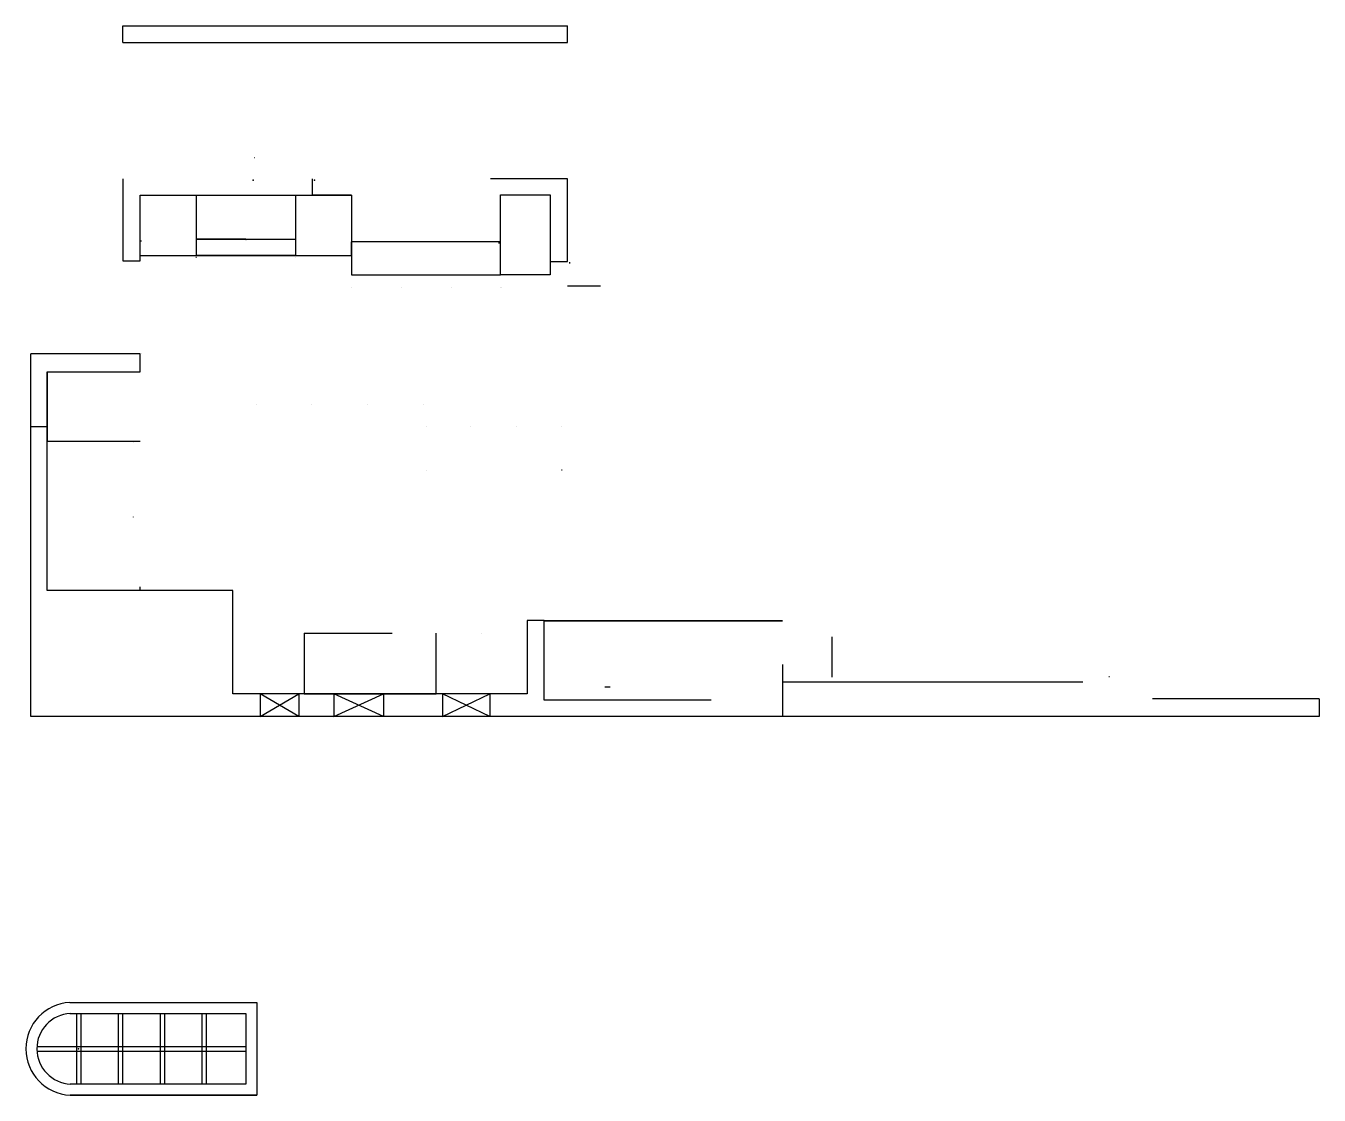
# Model space of a CAD drawing. Header units: inches. Extents: x 187 to 6023, y -2277 to 3057.
# Drawn here: x 4181 to 5357, y 1366 to 2338 of the extents above; entities that cross this region are included whole.
import ezdxf

# ---------------------------------------------------------------- set-up
doc = ezdxf.new("R2010")
doc.units = ezdxf.units.IN
doc.header["$MEASUREMENT"] = 0

msp = doc.modelspace()

# ---------------------------------------------------------------- linework, layer by layer
for p, q in [((4268.89, 2338.1), (4673.29, 2338.1)), ((4268.89, 2323.1), (4268.89, 2338.1)), ((4673.29, 2323.1), (4673.29, 2338.1)), ((4268.89, 2323.1), (4673.29, 2323.1)), ((4268.89, 2199.1), (4268.89, 2124.4)), ((4441.39, 2184.3), (4441.39, 2199.1)), ((4673.29, 2199.1), (4603.29, 2199.1)), ((4673.29, 2123.9), (4673.29, 2199.1)), ((4284.79, 2124.4), (4284.79, 2184.3)), ((4284.79, 2184.3), (4476.89, 2184.3)), ((4335.84, 2129.3), (4335.84, 2184.3)), ((4425.84, 2184.3), (4425.84, 2129.3)), ((4476.89, 2184.3), (4441.39, 2184.3)), ((4476.89, 2184.3), (4476.89, 2141.9)), ((4612.39, 2141.9), (4612.39, 2184.4)), ((4612.39, 2184.4), (4657.59, 2184.4)), ((4657.59, 2184.4), (4657.59, 2123.9)), ((4612.39, 2141.9), (4476.89, 2141.9)), ((4476.89, 2129.3), (4476.89, 2141.9)), ((4476.89, 2141.9), (4476.89, 2111.9)), ((4476.89, 2141.9), (4476.89, 2111.9)), ((4612.39, 2111.9), (4612.39, 2141.9)), ((4284.79, 2129.3), (4476.89, 2129.3)), ((4425.84, 2129.3), (4335.84, 2129.3)), ((4268.89, 2124.4), (4270.39, 2124.4)), ((4270.39, 2124.4), (4284.79, 2124.4)), ((4657.59, 2123.9), (4673.29, 2123.9)), ((4657.59, 2123.9), (4657.59, 2111.9)), ((4657.59, 2123.9), (4657.59, 2123.9, 270)), ((4476.89, 2111.9), (4612.39, 2111.9)), ((4657.59, 2111.9), (4612.39, 2111.9)), ((4185.19, 1710.3), (4185.19, 2040.1)), ((4284.79, 2040.1), (4185.19, 2040.1)), ((4284.79, 2023.7), (4284.79, 2040.1)), ((4200.19, 1824.9), (4200.19, 2023.7)), ((4200.19, 2023.7), (4284.79, 2023.7)), ((4200.19, 2023.7), (4200.19, 1973.7)), ((4200.19, 2023.7), (4200.19, 1960.5)), ((4200.19, 1973.7), (4185.19, 1973.7)), ((4200.19, 1960.5), (4284.79, 1960.5)), ((4200.19, 1824.9), (4200.19, 1888.1)), ((4278.49, 1891.9, 188.2), (4278.49, 1891.5, 188.2)), ((4368.89, 1824.9), (4200.19, 1824.9)), ((4284.79, 1824.9), (4284.79, 1828.1)), ((4368.89, 1731), (4368.89, 1824.9)), ((4652.09, 1797.5), (4636.69, 1797.5)), ((4636.69, 1797.5), (4636.69, 1731)), ((4652.09, 1725.3), (4652.09, 1797.5)), ((4652.09, 1797.2, 262.6), (4652.49, 1797.2, 262.6)), ((4652.09, 1797.2, 85.6), (4652.09, 1797.2, 85.2)), ((4433.89, 1786), (4433.89, 1731)), ((4433.89, 1786, 85.6), (4473.89, 1786, 85.6)), ((4473.89, 1786, 85.6), (4473.89, 1786, 12)), ((4473.89, 1786, 12), (4513.89, 1786, 12)), ((4513.89, 1786, 12), (4513.89, 1786, 85.6)), ((4553.89, 1731), (4553.89, 1786)), ((4868.59, 1757.6), (4868.59, 1710.3)), ((5141.69, 1741.4), (4868.59, 1741.4)), ((4636.69, 1731), (4368.89, 1731)), ((4393.89, 1731), (4393.89, 1710.3)), ((4428.89, 1710.3), (4393.89, 1731)), ((4393.89, 1710.3), (4428.89, 1731)), ((4428.89, 1731), (4428.89, 1710.3)), ((4433.89, 1731), (4553.89, 1731)), ((4460.89, 1731), (4460.89, 1710.3)), ((4505.89, 1710.3), (4460.89, 1731)), ((4460.89, 1710.3), (4505.89, 1731)), ((4505.89, 1731), (4505.89, 1710.3)), ((4636.69, 1731), (4559.69, 1731)), ((4559.69, 1731), (4559.69, 1710.3)), ((4559.69, 1710.3), (4602.69, 1731)), ((4602.69, 1710.3), (4559.69, 1731)), ((4636.69, 1731), (4602.69, 1731)), ((4602.69, 1731), (4602.69, 1710.3)), ((4803.99, 1725.3), (4652.09, 1725.3)), ((5356.59, 1726.3), (5204.99, 1726.3)), ((5356.59, 1726.3), (5356.59, 1710.3)), ((4868.59, 1710.3), (4185.19, 1710.3)), ((4868.59, 1710.3), (4185.19, 1710.3)), ((5356.59, 1710.3), (4868.59, 1710.3))]:
    msp.add_line(p, q)
at = {"color": 6, "extrusion": (0, 1, 0)}
msp.add_line((4388.64, 2218.41, 77.09), (4389.04, 2218.41, 77.09), dxfattribs=at)
at = {"color": 6, "extrusion": (1, 0, 0)}
for p, q in [((4284.79, 2142.6, 150.6), (4285.79, 2142.6, 150.6)), ((4674.99, 2123.3, 13.7), (4674.99, 2123.3, 28.7)), ((4674.99, 2123.3, 28.7), (4674.99, 2122.1, 28.7)), ((4674.99, 2122.1, 28.7), (4674.99, 2122.1, 13.7)), ((4285.79, 2040.1, 169.77), (4285.79, 2040.1)), ((4278.49, 1959.3, 262.6), (4278.49, 1959.3, 188.2)), ((4652.09, 1797.2, 70.6), (4652.09, 1797.2, 70.2))]:
    msp.add_line(p, q, dxfattribs=at)
at = {"extrusion": (0, -1, 0)}
for p, q in [((4380.84, 2144.3, 150.6), (4335.84, 2144.3, 150.6)), ((4335.84, 2144.3, 150.6), (4335.84, 2144.3, 195.6)), ((4335.84, 2144.3, 195.6), (4425.84, 2144.3, 195.6)), ((4336.24, 2142.6, 263), (4336.24, 2142.6, 150.6)), ((4380.84, 2142.6, 150.6), (4380.84, 2142.6, 263)), ((4381.24, 2142.6, 263), (4381.24, 2142.6, 150.6)), ((4425.84, 2144.3, 195.6), (4425.84, 2144.3, 150.6)), ((4425.84, 2142.6, 263), (4426.24, 2142.6, 263)), ((4426.24, 2142.6, 263), (4426.24, 2142.6, 150.6)), ((4335.84, 2127.6, 85.6), (4335.44, 2127.6, 85.6)), ((4335.44, 2127.6, 85.6), (4335.44, 2127.6, 12)), ((4425.84, 2127.6, 48.8), (4425.84, 2127.6, 49.2)), ((4476.89, 2100.2, 85.6), (4476.89, 2100.2, 85.2)), ((4522.45, 2100.2, 12), (4522.45, 2100.2, 85.6)), ((4567.62, 2100.2, 12), (4567.62, 2100.2, 85.6)), ((4612.79, 2100.2, 12), (4612.79, 2100.2, 263))]:
    msp.add_line(p, q, dxfattribs=at)
at = {"extrusion": (-1, 0, 0)}
msp.add_line((4610.69, 2141.9, 87.3), (4610.69, 2140.2, 87.3), dxfattribs=at)
at = {"color": 6, "extrusion": (0, -1, 0)}
msp.add_line((4612.39, 2100.2, 210.6), (4612.39, 2100.2, 262.6), dxfattribs=at)
at = {"color": 244, "true_color": 0x991b1e}
for p, q in [((4673.29, 2101.9), (4703.29, 2101.9)), ((4823.59, 1797.2, 70.6), (4868.59, 1797.2, 70.6))]:
    msp.add_line(p, q, dxfattribs=at)
at = {"color": 244, "true_color": 0x991b1e, "extrusion": (1, 0, 0)}
for p, q in [((4390.19, 1993.6, 85.6), (4390.19, 1993.6)), ((4544.94, 1973.6, 85.6), (4544.94, 1973.6)), ((4652.09, 1797.2, 70.2), (4868.59, 1797.2, 70.2))]:
    msp.add_line(p, q, dxfattribs=at)
at = {"color": 244, "true_color": 0x991b1e, "extrusion": (0, 1, 0)}
for p, q in [((4440.4, 1993.6, 85.6), (4440.4, 1993.6)), ((4491.42, 1993.6, 85.6), (4491.42, 1993.6)), ((4542.44, 1993.6, 85.6), (4542.44, 1993.6)), ((4585.39, 1973.6, 85.6), (4585.39, 1973.6)), ((4626.64, 1973.6, 85.6), (4626.64, 1973.6)), ((4667.89, 1973.6, 85.6), (4667.89, 1973.6)), ((4544.94, 1934.3, 85.6), (4544.94, 1934.3, 12)), ((4868.59, 1797.2, 85.2), (4652.09, 1797.2, 85.2)), ((4696.69, 1797.2, 263), (4696.69, 1797.2, 12)), ((4739.25, 1797.2, 85.6), (4738.85, 1797.2, 85.6)), ((4738.85, 1797.2, 85.6), (4738.85, 1797.2, 12)), ((4781.42, 1797.2, 85.6), (4781.02, 1797.2, 85.6)), ((4781.02, 1797.2, 85.6), (4781.02, 1797.2, 12)), ((4823.59, 1797.2, 85.6), (4868.59, 1797.2, 85.6)), ((4823.59, 1797.2, 12), (4823.99, 1797.2, 12)), ((4823.99, 1797.2, 12), (4823.99, 1797.2, 263)), ((4868.59, 1797.2, 85.6), (4868.59, 1797.2, 85.2))]:
    msp.add_line(p, q, dxfattribs=at)
at = {"color": 244, "true_color": 0x991b1e, "extrusion": (0, -1, 0)}
for p, q in [((4668.29, 1934.3, 12), (4667.89, 1934.3, 12)), ((4667.89, 1934.3, 12), (4667.89, 1934.3, 85.6))]:
    msp.add_line(p, q, dxfattribs=at)
at = {"extrusion": (1, 0, 0)}
msp.add_line((4278.49, 1824.9, 263), (4278.49, 1824.9, 262.6), dxfattribs=at)
at = {"color": 219, "true_color": 0x642165, "extrusion": (0, 1, 0)}
for p, q in [((4697.09, 1797.2, 263), (4696.69, 1797.2, 263)), ((4707.09, 1737.2, 90.6), (4712.09, 1737.2, 90.6)), ((4712.09, 1737.2, 90.6), (4712.09, 1737.2, 100.6))]:
    msp.add_line(p, q, dxfattribs=at)
at = {"extrusion": (0, 1, 0)}
for p, q in [((4595.29, 1786, 85.6), (4595.29, 1786, 12)), ((4913.99, 1746.3, 61.7), (4913.99, 1782.71, 61.7)), ((4913.59, 1746.3, 61.7), (4913.99, 1746.3, 61.7)), ((5141.69, 1741.4), (5141.69, 1741.4, 224.7)), ((5165.89, 1746.3, 61.7), (5165.49, 1746.3, 61.7))]:
    msp.add_line(p, q, dxfattribs=at)
at = {"color": 6, "extrusion": (-1, 0, 6.12323e-17)}
for p, q in [((4220.79, 1450.43, 105), (4390.79, 1450.43, 105)), ((4390.79, 1450.43, 105), (4390.79, 1366.13, 105)), ((4220.79, 1440.43, 105), (4380.79, 1440.43, 105)), ((4380.79, 1440.43, 105), (4380.79, 1376.13, 105)), ((4380.79, 1376.13, 105), (4221.02, 1376.13, 105)), ((4390.79, 1366.13, 105), (4221.02, 1366.13, 105))]:
    msp.add_line(p, q, dxfattribs=at)
at = {"color": 6}
for p, q in [((4226.79, 1440.43, 105), (4226.79, 1376.13, 105)), ((4230.79, 1440.43, 105), (4230.79, 1376.13, 105)), ((4264.79, 1440.43, 105), (4264.79, 1376.13, 105)), ((4268.79, 1440.43, 105), (4268.79, 1376.13, 105)), ((4302.79, 1440.43, 105), (4302.79, 1376.13, 105)), ((4306.79, 1440.43, 105), (4306.79, 1376.13, 105)), ((4340.79, 1440.35, 105), (4340.79, 1376.05, 105)), ((4344.79, 1440.35, 105), (4344.79, 1376.05, 105)), ((4190.79, 1410.2, 105), (4380.79, 1410.2, 105)), ((4190.79, 1406.2, 105), (4380.79, 1406.2, 105)), ((4221.02, 1366.13, 105), (4390.79, 1366.13, 105))]:
    msp.add_line(p, q, dxfattribs=at)
for radius in [42.2, 32.2]:
    msp.add_arc((4222.99, 1408.29, 105), radius, 92.99036, 267.32861, dxfattribs=at)
for p in [(4387.59, 2197.91), (4443.09, 2197.91)]:
    msp.add_point(p)
msp.add_point((4228.79, 1408.2, 105), dxfattribs=at)

doc.saveas('drawing.dxf')
